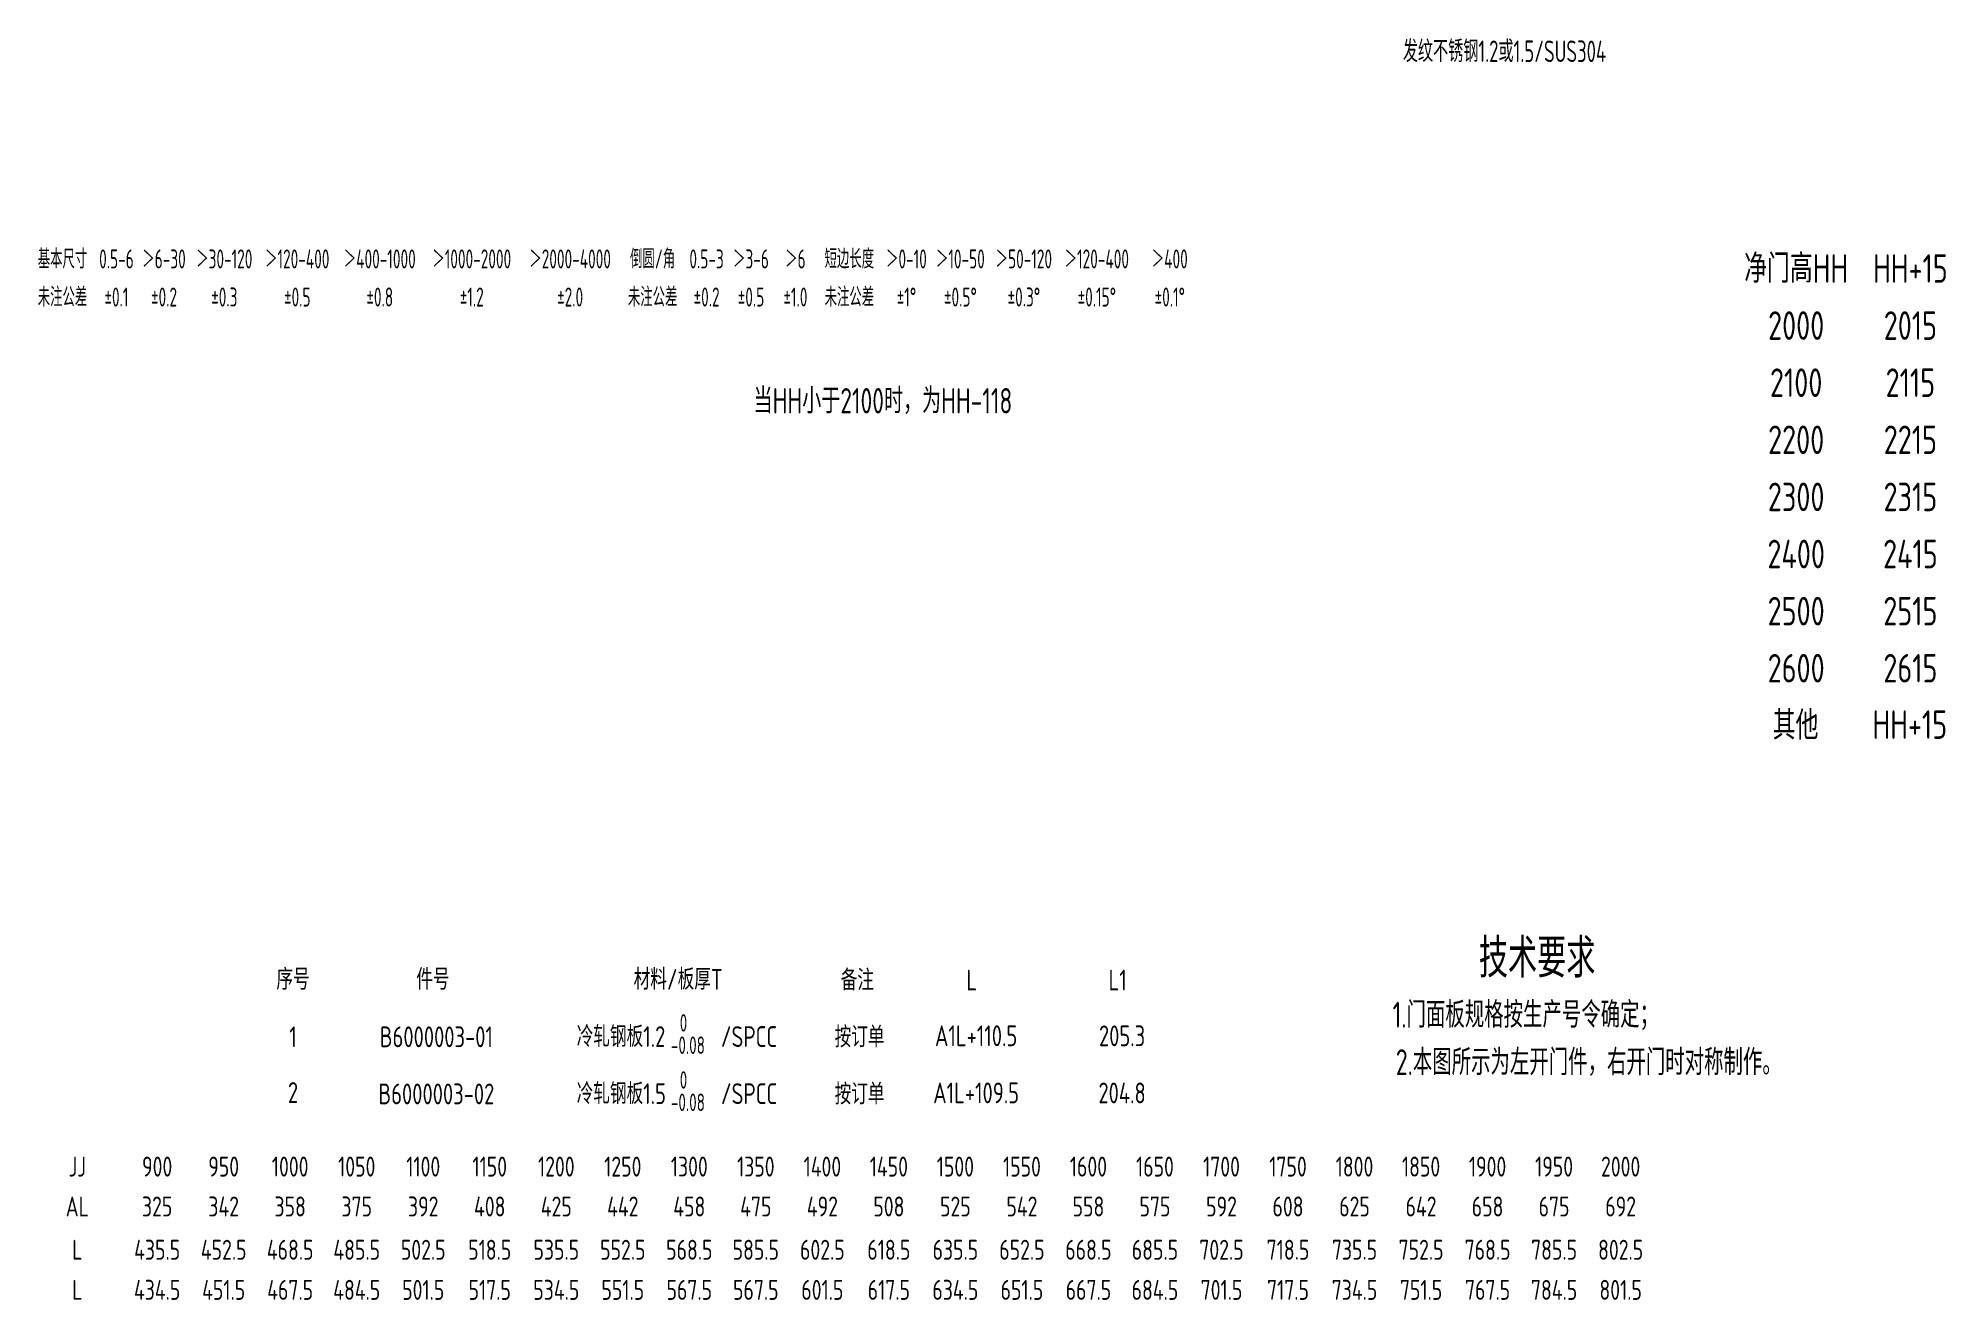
# Model space of a CAD drawing. Header units: inches. Extents: x 14216 to 120088, y -28648 to 23559.
# Drawn here: x 94644.3 to 94944.9, y 19850.8 to 20049.7 of the extents above; entities that cross this region are included whole.
import ezdxf
from ezdxf.enums import TextEntityAlignment as Align

# ---------------------------------------------------------------- set-up
doc = ezdxf.new("R2010")
doc.units = ezdxf.units.IN
doc.header["$LTSCALE"] = 0.3
doc.header["$MEASUREMENT"] = 0
for name, color, linetype in [('2', 2, 'Continuous'), ('2细实线', 2, 'Continuous'), ('7', 4, 'Continuous')]:
    doc.layers.add(name, color=color, linetype=linetype)
doc.styles.add('HZ', font='isocp2.shx', dxfattribs={"width": 0.7, "bigfont": 'hztxt.shx'})

msp = doc.modelspace()

# ---------------------------------------------------------------- texts
at = {"layer": '2', "color": 6, "style": 'HZ'}
for s, height, width, p in [('发纹不锈钢1.2或1.5/SUS304', 3.4, 0.7, (94859.33, 20045.92)), ('当HH小于2100时，为HH-118', 4, 0.75, (94757.01, 19990.54))]:
    msp.add_text(s, height=height, dxfattribs=dict(at, width=width)).set_placement(p)
at = {"layer": '2', "style": 'HZ', "width": 0.75}
for s, p in [('1.门面板规格按生产号令确定；', (94857.72, 19893.74)), ('2.本图所示为左开门件，右开门时对称制作。', (94858.21, 19886.26))]:
    msp.add_text(s, height=4.08, dxfattribs=at).set_placement(p)
at = {"layer": '2细实线', "style": 'HZ'}
for s, height, width, p in [('基本尺寸', 3, 0.65, (94648.1, 20014.89)), ('0.5-6', 3, 0.65, (94656.6, 20014.89)), ('＞6-30', 3, 0.65, (94664.1, 20014.89)), ('＞30-120', 3, 0.65, (94673.6, 20014.89)), ('＞120-400', 3, 0.65, (94685.1, 20014.89)), ('＞400-1000', 3, 0.65, (94698.1, 20014.89)), ('＞1000-2000', 3, 0.65, (94712.6, 20014.89)), ('＞2000-4000', 3, 0.65, (94728.1, 20014.89)), ('倒圆/角', 3, 0.65, (94741.1, 20014.89)), ('0.5-3', 3, 0.65, (94749.6, 20014.89)), ('＞3-6', 3, 0.65, (94756.6, 20014.89)), ('＞6', 3, 0.65, (94763.6, 20014.89)), ('短边长度', 3, 0.65, (94772.1, 20014.89)), ('＞0-10', 3, 0.65, (94781.1, 20014.89)), ('＞10-50', 3, 0.65, (94789.6, 20014.89)), ('＞50-120', 3, 0.65, (94799.6, 20014.89)), ('＞120-400', 3, 0.65, (94811.1, 20014.89)), ('＞400', 3, 0.65, (94822.6, 20014.89)), ('净门高HH', 4.5, 0.8, (94921.31, 20013.39)), ('HH+15', 4.5, 0.8, (94939.31, 20013.39)), ('未注公差', 3, 0.65, (94648.1, 20008.89)), ('%%p0.1', 3, 0.65, (94656.6, 20008.89)), ('%%p0.2', 3, 0.65, (94664.1, 20008.89)), ('%%p0.3', 3, 0.65, (94673.6, 20008.89)), ('%%p0.5', 3, 0.65, (94685.1, 20008.89)), ('%%p0.8', 3, 0.65, (94698.1, 20008.89)), ('%%p1.2', 3, 0.65, (94712.6, 20008.89)), ('%%p2.0', 3, 0.65, (94728.1, 20008.89)), ('未注公差', 3, 0.65, (94741.1, 20008.89)), ('%%p0.2', 3, 0.65, (94749.6, 20008.89)), ('%%p0.5', 3, 0.65, (94756.6, 20008.89)), ('%%p1.0', 3, 0.65, (94763.6, 20008.89)), ('未注公差', 3, 0.65, (94772.1, 20008.89)), ('%%p1%%d', 3, 0.65, (94781.1, 20008.89)), ('%%p0.5%%d', 3, 0.65, (94789.6, 20008.89)), ('%%p0.3%%d', 3, 0.65, (94799.6, 20008.89)), ('%%p0.15%%d', 3, 0.65, (94811.1, 20008.89)), ('%%p0.1%%d', 3, 0.65, (94822.6, 20008.89)), ('2000', 4.5, 0.8, (94921.31, 20004.39)), ('2015', 4.5, 0.8, (94939.31, 20004.39)), ('2100', 4.5, 0.8, (94921.31, 19995.39)), ('2115', 4.5, 0.8, (94939.31, 19995.39)), ('2200', 4.5, 0.8, (94921.31, 19986.39)), ('2215', 4.5, 0.8, (94939.31, 19986.39)), ('2300', 4.5, 0.8, (94921.31, 19977.39)), ('2315', 4.5, 0.8, (94939.31, 19977.39)), ('2400', 4.5, 0.8, (94921.31, 19968.39)), ('2415', 4.5, 0.8, (94939.31, 19968.39)), ('2500', 4.5, 0.8, (94921.31, 19959.39)), ('2515', 4.5, 0.8, (94939.31, 19959.39)), ('2600', 4.5, 0.8, (94921.31, 19950.39)), ('2615', 4.5, 0.8, (94939.31, 19950.39)), ('其他', 4.5, 0.8, (94921.22, 19941.39)), ('HH+15', 4.5, 0.8, (94939.22, 19941.51)), ('序号', 3.276, 0.8, (94684.43, 19901.36)), ('件号', 3.276, 0.8, (94706.48, 19901.36)), ('材料/板厚T', 3.276, 0.8, (94745.12, 19901.36)), ('备注', 3.276, 0.8, (94773.36, 19901.24)), ('L', 3.28, 0.8, (94791.39, 19901.24)), ('L1', 3.276, 0.8, (94814.39, 19901.24)), ('1', 3.28, 0.8, (94684.43, 19892.3)), ('B6000003-01', 3.276, 0.8, (94707.02, 19892.3)), ('2', 3.28, 0.8, (94684.43, 19883.52)), ('B6000003-02', 3.276, 0.8, (94707.02, 19883.3)), ('JJ', 3.145, 0.8, (94650.44, 19871.85)), ('900', 3.145, 0.8, (94663.02, 19871.85)), ('950', 3.145, 0.8, (94673.5, 19871.85)), ('1000', 3.145, 0.8, (94683.98, 19871.85)), ('1050', 3.145, 0.8, (94694.47, 19871.85)), ('1100', 3.145, 0.8, (94704.95, 19871.85)), ('1150', 3.145, 0.8, (94715.43, 19871.85)), ('1200', 3.145, 0.8, (94725.92, 19871.85)), ('1250', 3.145, 0.8, (94736.4, 19871.85)), ('1300', 3.145, 0.8, (94746.88, 19871.85)), ('1350', 3.145, 0.8, (94757.36, 19871.85)), ('1400', 3.145, 0.8, (94767.85, 19871.85)), ('1450', 3.145, 0.8, (94778.33, 19871.85)), ('1500', 3.145, 0.8, (94788.81, 19871.85)), ('1550', 3.145, 0.8, (94799.3, 19871.85)), ('1600', 3.145, 0.8, (94809.78, 19871.85)), ('1650', 3.145, 0.8, (94820.26, 19871.85)), ('1700', 3.145, 0.8, (94830.75, 19871.85)), ('1750', 3.145, 0.8, (94841.23, 19871.85)), ('1800', 3.145, 0.8, (94851.71, 19871.85)), ('1850', 3.145, 0.8, (94862.2, 19871.85)), ('1900', 3.145, 0.8, (94872.68, 19871.85)), ('1950', 3.145, 0.8, (94883.16, 19871.85)), ('2000', 3.145, 0.8, (94893.65, 19871.85)), ('AL', 3.145, 0.8, (94650.44, 19865.56)), ('325', 3.145, 0.8, (94663.02, 19865.56)), ('342', 3.145, 0.8, (94673.5, 19865.56)), ('358', 3.145, 0.8, (94683.98, 19865.56)), ('375', 3.145, 0.8, (94694.47, 19865.56)), ('392', 3.145, 0.8, (94704.95, 19865.56)), ('408', 3.145, 0.8, (94715.43, 19865.56)), ('425', 3.145, 0.8, (94725.92, 19865.56)), ('442', 3.145, 0.8, (94736.4, 19865.56)), ('458', 3.145, 0.8, (94746.88, 19865.56)), ('475', 3.145, 0.8, (94757.36, 19865.56)), ('492', 3.145, 0.8, (94767.85, 19865.56)), ('508', 3.145, 0.8, (94778.33, 19865.56)), ('525', 3.145, 0.8, (94788.81, 19865.56)), ('542', 3.145, 0.8, (94799.3, 19865.56)), ('558', 3.145, 0.8, (94809.78, 19865.56)), ('575', 3.145, 0.8, (94820.26, 19865.56)), ('592', 3.145, 0.8, (94830.75, 19865.56)), ('608', 3.145, 0.8, (94841.23, 19865.56)), ('625', 3.145, 0.8, (94851.71, 19865.56)), ('642', 3.145, 0.8, (94862.2, 19865.56)), ('658', 3.145, 0.8, (94872.68, 19865.56)), ('675', 3.145, 0.8, (94883.16, 19865.56)), ('692', 3.145, 0.8, (94893.65, 19865.56)), ('L', 3.14, 0.8, (94650.44, 19858.74)), ('435.5', 3.145, 0.8, (94663.02, 19858.74)), ('452.5', 3.145, 0.8, (94673.5, 19858.74)), ('468.5', 3.145, 0.8, (94683.98, 19858.74)), ('485.5', 3.145, 0.8, (94694.47, 19858.74)), ('502.5', 3.145, 0.8, (94704.95, 19858.74)), ('518.5', 3.145, 0.8, (94715.43, 19858.74)), ('535.5', 3.145, 0.8, (94725.92, 19858.74)), ('552.5', 3.145, 0.8, (94736.4, 19858.74)), ('568.5', 3.145, 0.8, (94746.88, 19858.74)), ('585.5', 3.145, 0.8, (94757.36, 19858.74)), ('602.5', 3.145, 0.8, (94767.85, 19858.74)), ('618.5', 3.145, 0.8, (94778.33, 19858.74)), ('635.5', 3.145, 0.8, (94788.81, 19858.74)), ('652.5', 3.145, 0.8, (94799.3, 19858.74)), ('668.5', 3.145, 0.8, (94809.78, 19858.74)), ('685.5', 3.145, 0.8, (94820.26, 19858.74)), ('702.5', 3.145, 0.8, (94830.75, 19858.74)), ('718.5', 3.145, 0.8, (94841.23, 19858.74)), ('735.5', 3.145, 0.8, (94851.71, 19858.74)), ('752.5', 3.145, 0.8, (94862.2, 19858.74)), ('768.5', 3.145, 0.8, (94872.68, 19858.74)), ('785.5', 3.145, 0.8, (94883.16, 19858.74)), ('802.5', 3.145, 0.8, (94893.65, 19858.74)), ('L', 3.14, 0.8, (94650.44, 19852.42)), ('434.5', 3.145, 0.8, (94663.02, 19852.42)), ('451.5', 3.145, 0.8, (94673.5, 19852.42)), ('467.5', 3.145, 0.8, (94683.98, 19852.42)), ('484.5', 3.145, 0.8, (94694.47, 19852.42)), ('501.5', 3.145, 0.8, (94704.95, 19852.42)), ('517.5', 3.145, 0.8, (94715.43, 19852.42)), ('534.5', 3.145, 0.8, (94725.92, 19852.42)), ('551.5', 3.145, 0.8, (94736.4, 19852.42)), ('567.5', 3.145, 0.8, (94746.88, 19852.42)), ('567.5', 3.145, 0.8, (94757.36, 19852.42)), ('601.5', 3.145, 0.8, (94767.85, 19852.42)), ('617.5', 3.145, 0.8, (94778.33, 19852.42)), ('634.5', 3.145, 0.8, (94788.81, 19852.42)), ('651.5', 3.145, 0.8, (94799.3, 19852.42)), ('667.5', 3.145, 0.8, (94809.78, 19852.42)), ('684.5', 3.145, 0.8, (94820.26, 19852.42)), ('701.5', 3.145, 0.8, (94830.75, 19852.42)), ('717.5', 3.145, 0.8, (94841.23, 19852.42)), ('734.5', 3.145, 0.8, (94851.71, 19852.42)), ('751.5', 3.145, 0.8, (94862.2, 19852.42)), ('767.5', 3.145, 0.8, (94872.68, 19852.42)), ('784.5', 3.145, 0.8, (94883.16, 19852.42)), ('801.5', 3.145, 0.8, (94893.65, 19852.42))]:
    msp.add_text(s, height=height, dxfattribs=dict(at, width=width)).set_placement(p, align=Align.MIDDLE_CENTER)
for s, height, width, p in [('冷轧钢板1.2', 3.276, 0.8, (94729.13, 19890.7)), (' 0', 2.752, 0.7, (94744.27, 19893.13)), ('/SPCC', 3.276, 0.8, (94751.84, 19890.7)), ('-0.08', 2.752, 0.7, (94743.98, 19889.6)), ('冷轧钢板1.5', 3.276, 0.8, (94729.13, 19881.7)), (' 0', 2.752, 0.7, (94744.27, 19884.13)), ('/SPCC', 3.276, 0.8, (94751.85, 19881.7)), ('-0.08', 2.752, 0.7, (94743.98, 19880.6))]:
    msp.add_text(s, height=height, dxfattribs=dict(at, width=width)).set_placement(p)
at = {"layer": '2细实线', "style": 'HZ', "width": 0.8}
for s, p in [('按订单', (94773.71, 19892.46)), ('A1L+110.5', (94792.08, 19892.46)), ('205.3', (94815.08, 19892.46)), ('按订单', (94773.71, 19883.46)), ('A1L+109.5', (94792.08, 19883.46)), ('204.8', (94815.08, 19883.46))]:
    msp.add_text(s, height=3.276, dxfattribs=at).set_placement(p, align=Align.MIDDLE)
at = {"layer": '7', "style": 'HZ', "width": 0.75}
msp.add_text('技术要求', height=6.12, dxfattribs=at).set_placement((94871.31, 19901.64))

doc.saveas('drawing.dxf')
